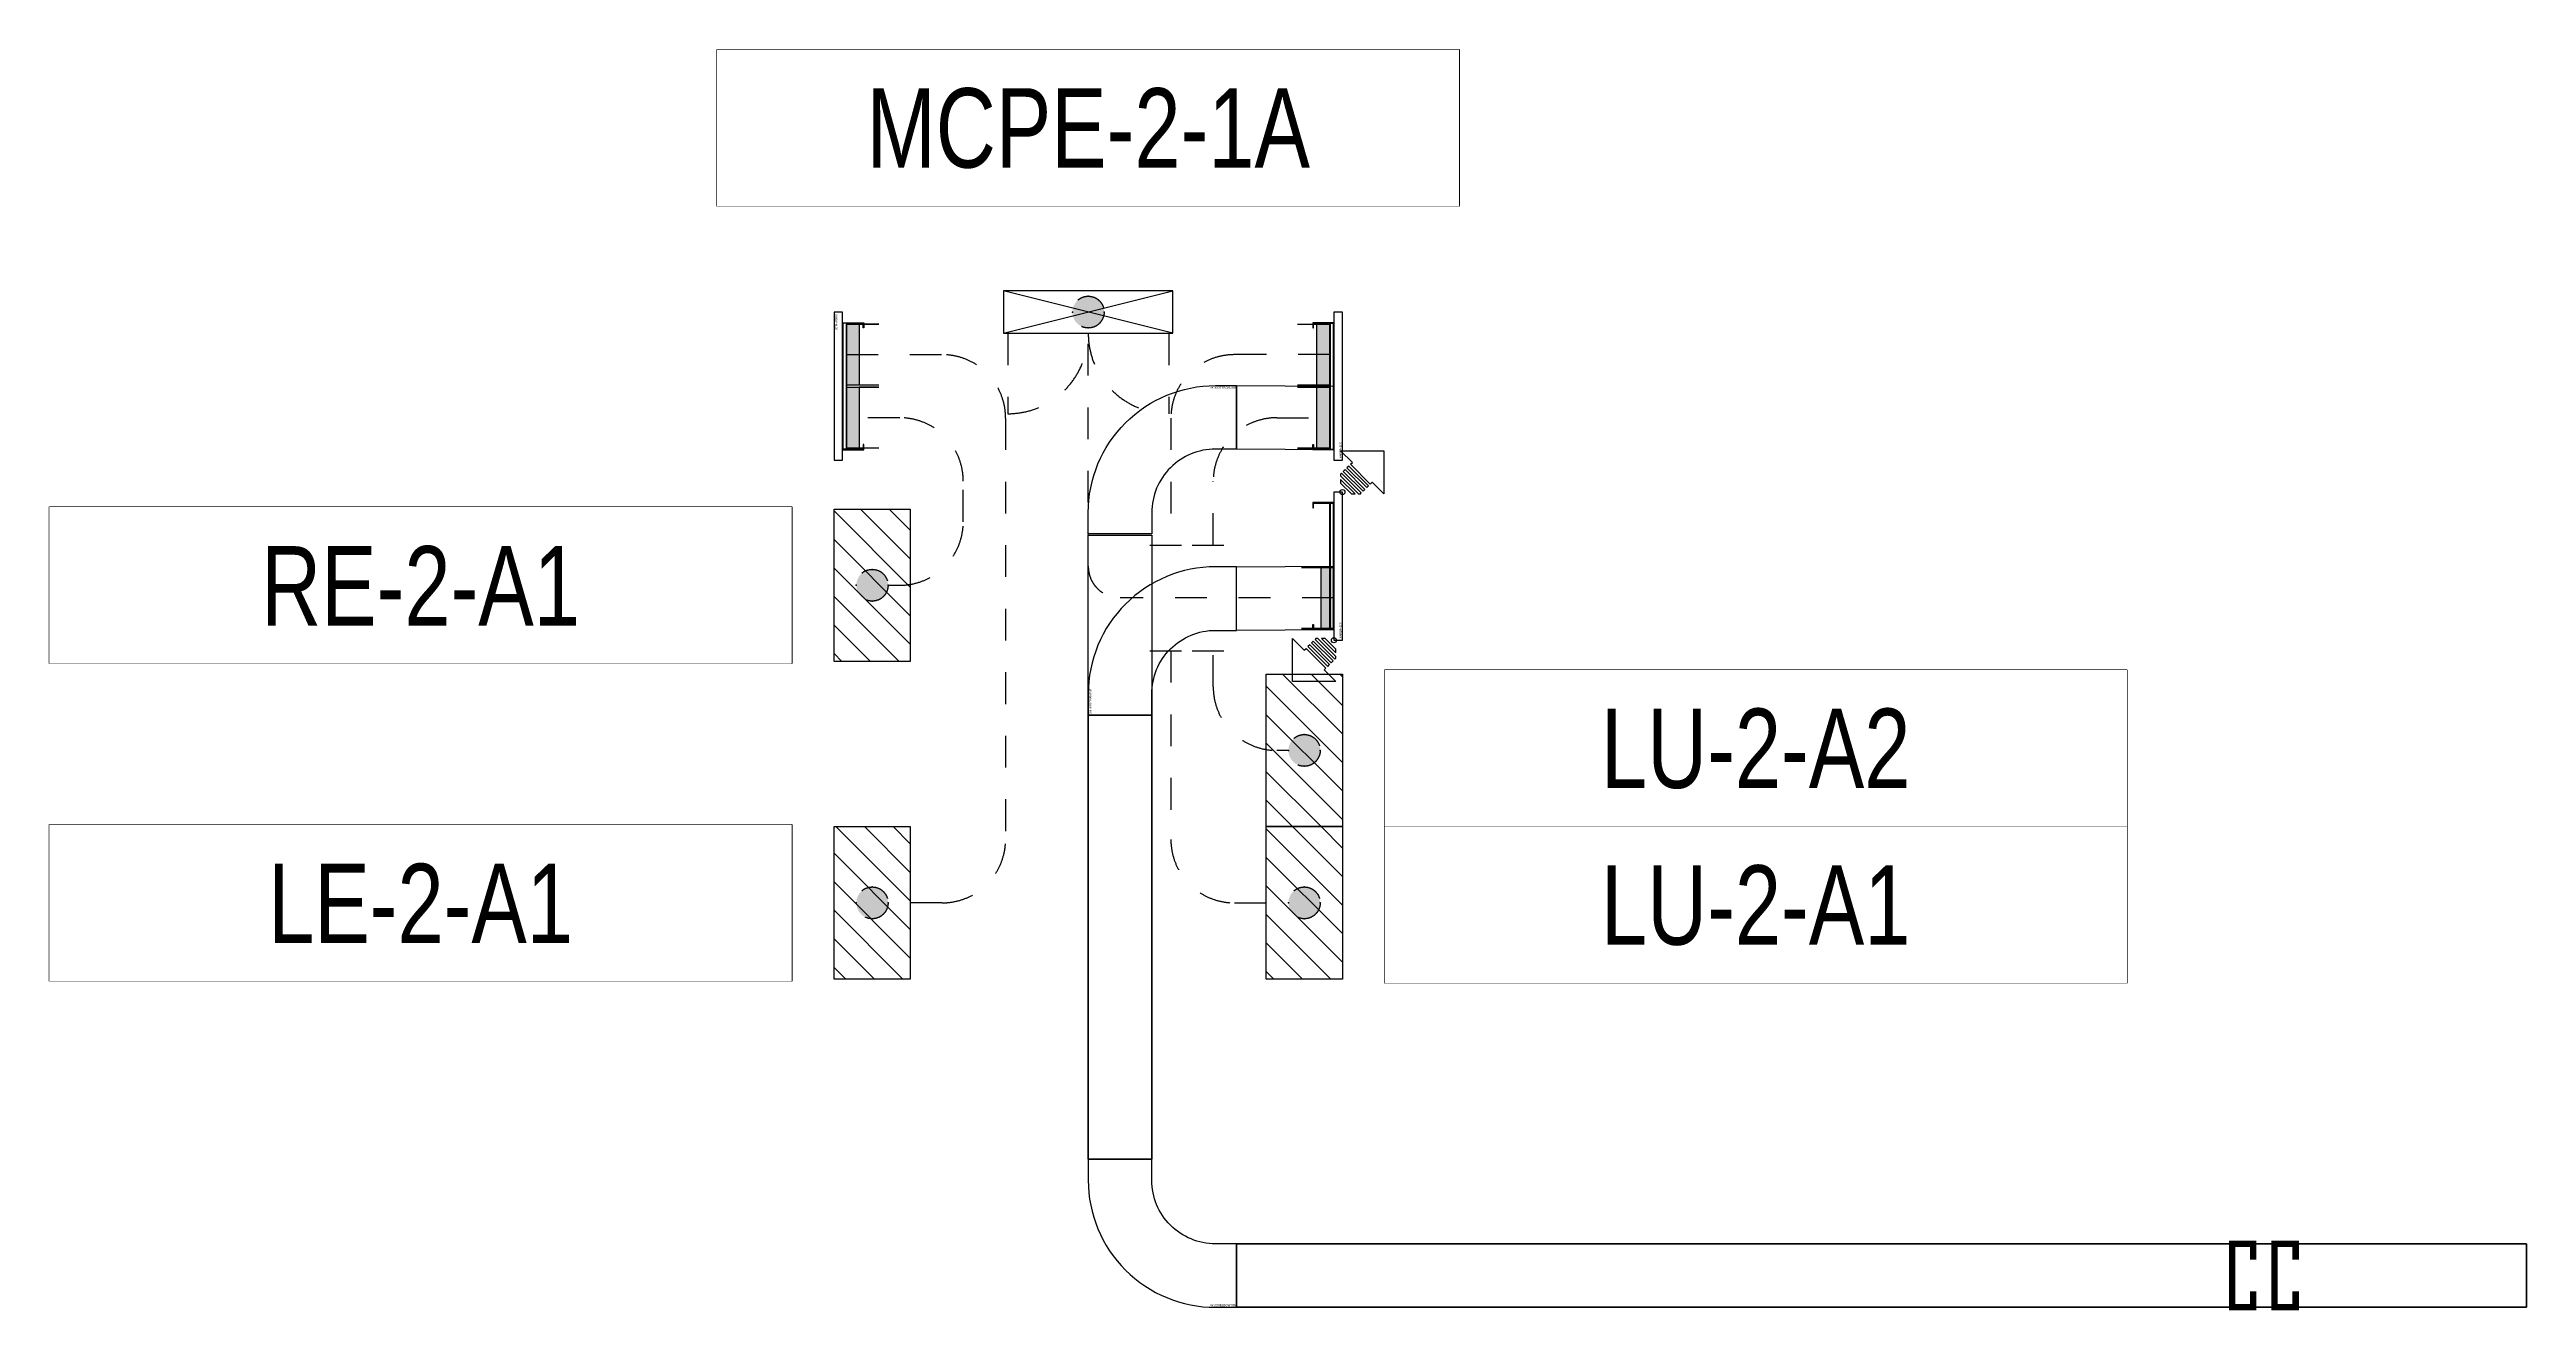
# Model space of a CAD drawing. Header units: millimetres. Extents: x -149088 to 500787, y -530175 to 1035835.
# Drawn here: x 88750 to 100444, y -55310 to -49355 of the extents above; entities that cross this region are included whole.
import ezdxf
from ezdxf.enums import TextEntityAlignment as Align

# ---------------------------------------------------------------- set-up
doc = ezdxf.new("R2010")
doc.units = ezdxf.units.MM
doc.header["$LTSCALE"] = 150
doc.linetypes.add('CONTINOUS', pattern=[0])
doc.linetypes.add('D1', pattern=[3, 1, -1, 1])
for name, color, linetype in [('------01 Distribution Panel', 3, 'Continuous'), ('------01 Distribution Panel_UPS_Emgency', 232, 'Continuous'), ('------01 Motor Control Panel or Center', 4, 'Continuous'), ('-----00 LV_CABLE', 2, 'Continuous'), ('-----26 Electrical Cable Tray', 200, 'Continuous'), ('-----26 Electrical Cable Tray_건물(UPS)', 100, 'Continuous'), ('-----26 Electrical Cable Tray_건물(일반)', 20, 'Continuous')]:
    doc.layers.add(name, color=color, linetype=linetype)
doc.styles.add('ELEC', font='')
doc.styles.get('ELEC').set_extended_font_data('Dotum')

# ---------------------------------------------------------------- blocks, each defined once
blk = doc.blocks.new('A02')
h = blk.add_hatch()
h.set_pattern_fill('ANSI31', color=256, scale=25, style=0)
h.set_pattern_definition([(45, (-2000, -19200), (-56.1266, 56.1266), [])])
h.paths.add_polyline_path([(-300, 300), (-300, 0), (300, 0), (300, 300)])
blk.add_lwpolyline([(300, 0), (-300, 0), (-300, 300), (300, 300)], close=True)
blk = doc.blocks.new('*U27')
at = {"color": 0}
blk.add_lwpolyline([(0, 0), (-100, 0, -0.414214), (-400, 300), (-400, 400), (-700, 400), (-700, 300, 0.414214), (-100, -300), (0, -300)], format="xyb", close=True, dxfattribs=at)
at = {"color": 0, "style": 'ELEC'}
blk.add_text('W:300(ELBOW 90)', height=10, dxfattribs=at).set_placement((-5, -290), align=Align.MIDDLE_RIGHT)
blk = doc.blocks.new('*U10')
at = {"linetype": 'Continuous', "ltscale": 0.1}
for p, q in [((-250, 57), (-250, 59)), ((-200, 57), (-200, 59)), ((-150, 57), (-150, 59)), ((-100, 57), (-100, 59)), ((-50, 57), (-50, 59)), ((0, 57), (0, 59)), ((50, 57), (50, 59)), ((100, 57), (100, 59)), ((150, 57), (150, 59)), ((200, 57), (200, 59)), ((250, 57), (250, 59))]:
    blk.add_line(p, q, dxfattribs=at)
for points in [[(-300, 40), (-300, 140), (-275, 140), (-275, 137), (-297, 137), (-297, 40)], [(300, 40), (300, 140), (275, 140), (275, 137), (297, 137), (297, 40)], [(-297, 59), (297, 59)], [(-297, 57), (297, 57)], [(297, 43), (-297, 43)]]:
    blk.add_lwpolyline(points, dxfattribs=at)
blk.add_lwpolyline([(350, 0), (350, 40), (-350, 40), (-350, 0)], close=True, dxfattribs=at)
at = {"linetype": 'Continuous', "ltscale": 0.1, "style": 'ELEC'}
blk.add_text('W600*H100', height=10, dxfattribs=at).set_placement((-340, 10), align=Align.MIDDLE_LEFT)
blk = doc.blocks.new('O08')
blk.add_hatch(color=256).paths.add_polyline_path([(120, 51), (-120, 51), (-120, 0), (120, 0)])
blk.add_lwpolyline([(120, 127.5), (120, 0), (-120, 0), (-120, 127.5), (-120, 51), (120, 51)])
blk = doc.blocks.new('11')
at = {"linetype": 'D1'}
h = blk.add_hatch(color=256, dxfattribs=at)
edge = h.paths.add_edge_path()
edge.add_arc((0, 0), 75, 0, 360)
blk.add_circle((0, 0), 75, dxfattribs=at)
for p in [(-75, 0), (0, 75), (75, 0), (0, -75)]:
    blk.add_point(p, dxfattribs=at)
blk = doc.blocks.new('TRAY (U-D)')
at = {"color": 0}
for points in [[(156, 467), (-28, 651), (651, 651), (651, -28), (467, 156), (438, 127), (127, 438)], [(71, 382), (382, 71), (410, 99), (99, 410)], [(-28, 283), (-28, 255), (255, -28), (283, -28), (297, -14), (-14, 297)], [(-28, 198), (-28, 141), (141, -28), (198, -28)], [(14, 325), (325, 14), (354, 42), (42, 354)]]:
    blk.add_lwpolyline(points, close=True, dxfattribs=at)
blk.add_circle((0, 0), 40, dxfattribs=at)
blk = doc.blocks.new('MCP_EQUIPMENT-2')
for p, q in [((200, 400), (0, -400)), ((200, -400), (0, 400))]:
    blk.add_line(p, q)
at = {"color": 1, "linetype": 'D1'}
for p, q in [((200, 380), (580, 380)), ((200, -380), (580, -380))]:
    blk.add_line(p, q, dxfattribs=at)
blk.add_lwpolyline([(200, 400), (0, 400), (0, -400), (200, -400)], close=True)
for centre, start, end in [((200, 380), 270, 0), ((200, -380), 0, 90)]:
    blk.add_arc(centre, 380, start, end, dxfattribs=at)

msp = doc.modelspace()

# ---------------------------------------------------------------- linework, layer by layer
at = {"layer": '------01 Distribution Panel', "color": 1}
for points in [[(92254, -51515), (92254, -52255), (88750, -52255), (88750, -51515)], [(92254, -53015), (92254, -53755), (88750, -53755), (88750, -53015)], [(98557, -53025), (98557, -53765), (95054, -53765), (95054, -53025)]]:
    msp.add_lwpolyline(points, close=True, dxfattribs=at)
at = {"layer": '------01 Motor Control Panel or Center', "linetype": 'CONTINOUS', "elevation": 0}
msp.add_lwpolyline([(95405, -49355), (95405, -50095), (91902, -50095), (91902, -49355)], close=True, dxfattribs=at)
at = {"layer": '-----00 LV_CABLE', "linetype": 'D1'}
for points in [[(94814, -51945), (93804, -51945, -0.414214), (93654, -51795), (93654, -50670)], [(92512, -50796), (92964, -50796, -0.414214), (93264, -51096), (93264, -53085, -0.414214), (92964, -53385), (92709, -53385)], [(92709, -51885), (92764, -51885, 0.414214), (93064, -51585), (93064, -51394, 0.414214), (92764, -51094), (92512, -51094)]]:
    msp.add_lwpolyline(points, format="xyb", dxfattribs=at)
at = {"layer": '-----00 LV_CABLE', "linetype": 'D1', "elevation": 0}
for points in [[(94795, -50796), (94344, -50796, 0.414214), (94044, -51096), (94044, -51695)], [(94244, -51695), (94244, -51394, -0.414214), (94544, -51094), (94795, -51094)], [(94044, -52195), (94044, -53085, 0.414214), (94344, -53385), (94599, -53385)], [(94599, -52665), (94544, -52665, -0.414214), (94244, -52365), (94244, -52195)]]:
    msp.add_lwpolyline(points, format="xyb", dxfattribs=at)
for points in [[(93944, -51695), (94144, -51695)], [(94144, -51695), (94344, -51695)], [(93944, -52195), (94144, -52195)], [(94144, -52195), (94344, -52195)]]:
    msp.add_lwpolyline(points, dxfattribs=at)
at = {"layer": '-----26 Electrical Cable Tray'}
for points in [[(94814, -51795), (94814, -52095), (94354, -52098), (94354, -51798)], [(93654, -54595), (93954, -54595), (93954, -52498), (93654, -52498)], [(94354, -54995), (94354, -55295), (100444, -55295), (100444, -54995)]]:
    msp.add_lwpolyline(points, close=True, dxfattribs=at)
at = {"layer": '-----26 Electrical Cable Tray', "const_width": 30}
msp.add_lwpolyline([(99354, -55070), (99354, -54995), (99254, -54995), (99254, -55295), (99354, -55295), (99354, -55220)], dxfattribs=at)
at = {"layer": '-----26 Electrical Cable Tray_건물(UPS)'}
for points in [[(94814, -50945), (94814, -51245), (94354, -51242), (94354, -50942)], [(93654, -51648), (93954, -51648), (93954, -54595), (93654, -54595)], [(94354, -55295), (94354, -54995), (100444, -54995), (100444, -55295)]]:
    msp.add_lwpolyline(points, close=True, dxfattribs=at)
at = {"layer": '-----26 Electrical Cable Tray_건물(UPS)', "const_width": 30}
msp.add_lwpolyline([(99154, -55070), (99154, -54995), (99054, -54995), (99054, -55295), (99154, -55295), (99154, -55220)], dxfattribs=at)

# ---------------------------------------------------------------- block references
at = {"layer": '------01 Distribution Panel', "xscale": 1.2, "yscale": 1.2, "zscale": 1.2, "rotation": 270}
for p in [(92454, -51885), (92454, -53385), (92454, -53385)]:
    msp.add_blockref('A02', p, dxfattribs=at)
at = {"layer": '------01 Distribution Panel_UPS_Emgency', "xscale": 1.2, "yscale": 1.2, "zscale": 1.2, "rotation": 270}
for p in [(94494, -52665), (94494, -53385)]:
    msp.add_blockref('A02', p, dxfattribs=at)
at = {"layer": '------01 Motor Control Panel or Center', "rotation": 270}
msp.add_blockref('MCP_EQUIPMENT-2', (93654, -50495), dxfattribs=at)
at = {"layer": '-----00 LV_CABLE', "linetype": 'D1'}
for p in [(93654, -50595), (92634, -51885), (94674, -52665), (92634, -53385), (94674, -53385)]:
    msp.add_blockref('11', p, dxfattribs=at)
at = {"layer": '-----00 LV_CABLE', "linetype": 'D1', "xscale": 1.2, "yscale": 1.2, "zscale": 1.2}
for p, rotation in [((92512, -50796), 270), ((94795, -50796), 89.99999999999999), ((92512, -51094), 270), ((94795, -51094), 89.99999999999999), ((94814, -51945), 89.99999999999999)]:
    msp.add_blockref('O08', p, dxfattribs=dict(at, rotation=rotation))
at = {"layer": '-----26 Electrical Cable Tray', "xscale": 0.3, "yscale": 0.3, "zscale": 0.3}
msp.add_blockref('TRAY (U-D)', (94854, -51445), dxfattribs=at)
at = {"layer": '-----26 Electrical Cable Tray'}
for name, p, rotation in [('*U10', (94854, -51795), 89.99999999999999), ('*U27', (93954, -52498), 270)]:
    msp.add_blockref(name, p, dxfattribs=dict(at, rotation=rotation))
at = {"layer": '-----26 Electrical Cable Tray', "xscale": 0.3, "yscale": 0.3, "zscale": 0.3, "rotation": 180}
msp.add_blockref('TRAY (U-D)', (94814, -52145), dxfattribs=at)
msp.add_blockref('TRAY (U-D)', (94814, -52145), dxfattribs=at)
at = {"layer": '-----26 Electrical Cable Tray'}
msp.add_blockref('*U27', (94354, -54995), dxfattribs=at)
at = {"layer": '-----26 Electrical Cable Tray_건물(UPS)', "rotation": 89.99999999999999}
msp.add_blockref('*U10', (94854, -50945), dxfattribs=at)
at = {"layer": '-----26 Electrical Cable Tray_건물(UPS)', "xscale": -1, "rotation": 180}
msp.add_blockref('*U27', (94354, -51242), dxfattribs=at)
at = {"layer": '-----26 Electrical Cable Tray_건물(UPS)'}
msp.add_blockref('*U27', (94354, -54995), dxfattribs=at)
at = {"layer": '-----26 Electrical Cable Tray_건물(일반)', "rotation": 270}
msp.add_blockref('*U10', (92454, -50945), dxfattribs=at)

# ---------------------------------------------------------------- next in the draw order: wipeouts: each hides what was drawn before it
at = {"color": 1}
for points, layer in [([(88750, -51515), (92254, -51515), (92254, -52255), (88750, -52255)], '------01 Distribution Panel'), ([(88750, -53015), (92254, -53015), (92254, -53755), (88750, -53755)], '------01 Distribution Panel'), ([(95054, -53025), (98557, -53025), (98557, -53765), (95054, -53765)], '------01 Distribution Panel'), ([(91902, -49355), (95405, -49355), (95405, -50095), (91902, -50095)], '------01 Motor Control Panel or Center')]:
    msp.add_wipeout(points, dxfattribs=at).dxf.layer = layer

# ---------------------------------------------------------------- next in the draw order: linework, layer by layer
at = {"layer": '------01 Distribution Panel', "color": 1}
for points in [[(92254, -51515), (92254, -52255), (88750, -52255), (88750, -51515)], [(92254, -53015), (92254, -53755), (88750, -53755), (88750, -53015)], [(98557, -53025), (98557, -53765), (95054, -53765), (95054, -53025)]]:
    msp.add_lwpolyline(points, close=True, dxfattribs=at)

# ---------------------------------------------------------------- next in the draw order: texts
at = {"layer": '------01 Motor Control Panel or Center', "linetype": 'CONTINOUS', "style": 'ELEC', "width": 0.8}
msp.add_text('MCPE-2-1A', height=375, dxfattribs=at).set_placement((93654, -49725), align=Align.MIDDLE)

# ---------------------------------------------------------------- next in the draw order: wipeouts: each hides what was drawn before it
at = {"color": 1}
for points, layer in [([(88750, -51515), (92254, -51515), (92254, -52255), (88750, -52255)], '------01 Distribution Panel'), ([(88750, -53015), (92254, -53015), (92254, -53755), (88750, -53755)], '------01 Distribution Panel'), ([(95054, -53025), (98557, -53025), (98557, -53765), (95054, -53765)], '------01 Distribution Panel_UPS_Emgency')]:
    msp.add_wipeout(points, dxfattribs=at).dxf.layer = layer

# ---------------------------------------------------------------- next in the draw order: linework, layer by layer
at = {"layer": '------01 Distribution Panel', "color": 1}
msp.add_lwpolyline([(98557, -52285), (98557, -53025), (95054, -53025), (95054, -52285)], close=True, dxfattribs=at)

# ---------------------------------------------------------------- next in the draw order: texts
at = {"layer": '------01 Distribution Panel', "style": 'ELEC', "width": 0.8}
for s, p in [('RE-2-A1', (90502, -51885)), ('LE-2-A1', (90502, -53385))]:
    msp.add_text(s, height=375, dxfattribs=at).set_placement(p, align=Align.MIDDLE)
at = {"layer": '------01 Distribution Panel_UPS_Emgency', "style": 'ELEC', "width": 0.8}
msp.add_text('LU-2-A1', height=375, dxfattribs=at).set_placement((96805, -53395), align=Align.MIDDLE)

# ---------------------------------------------------------------- next in the draw order: wipeouts: each hides what was drawn before it
at = {"color": 1}
msp.add_wipeout([(95054, -52285), (98557, -52285), (98557, -53025), (95054, -53025)], dxfattribs=at).dxf.layer = '------01 Distribution Panel'

# ---------------------------------------------------------------- next in the draw order: linework, layer by layer
at = {"layer": '------01 Distribution Panel', "color": 1}
msp.add_lwpolyline([(98557, -52285), (98557, -53025), (95054, -53025), (95054, -52285)], close=True, dxfattribs=at)

# ---------------------------------------------------------------- next in the draw order: wipeouts: each hides what was drawn before it
at = {"color": 1}
msp.add_wipeout([(95054, -52285), (98557, -52285), (98557, -53025), (95054, -53025)], dxfattribs=at).dxf.layer = '------01 Distribution Panel_UPS_Emgency'

# ---------------------------------------------------------------- next in the draw order: texts
at = {"layer": '------01 Distribution Panel_UPS_Emgency', "style": 'ELEC', "width": 0.8}
msp.add_text('LU-2-A2', height=375, dxfattribs=at).set_placement((96805, -52655), align=Align.MIDDLE)

doc.saveas('drawing.dxf')
